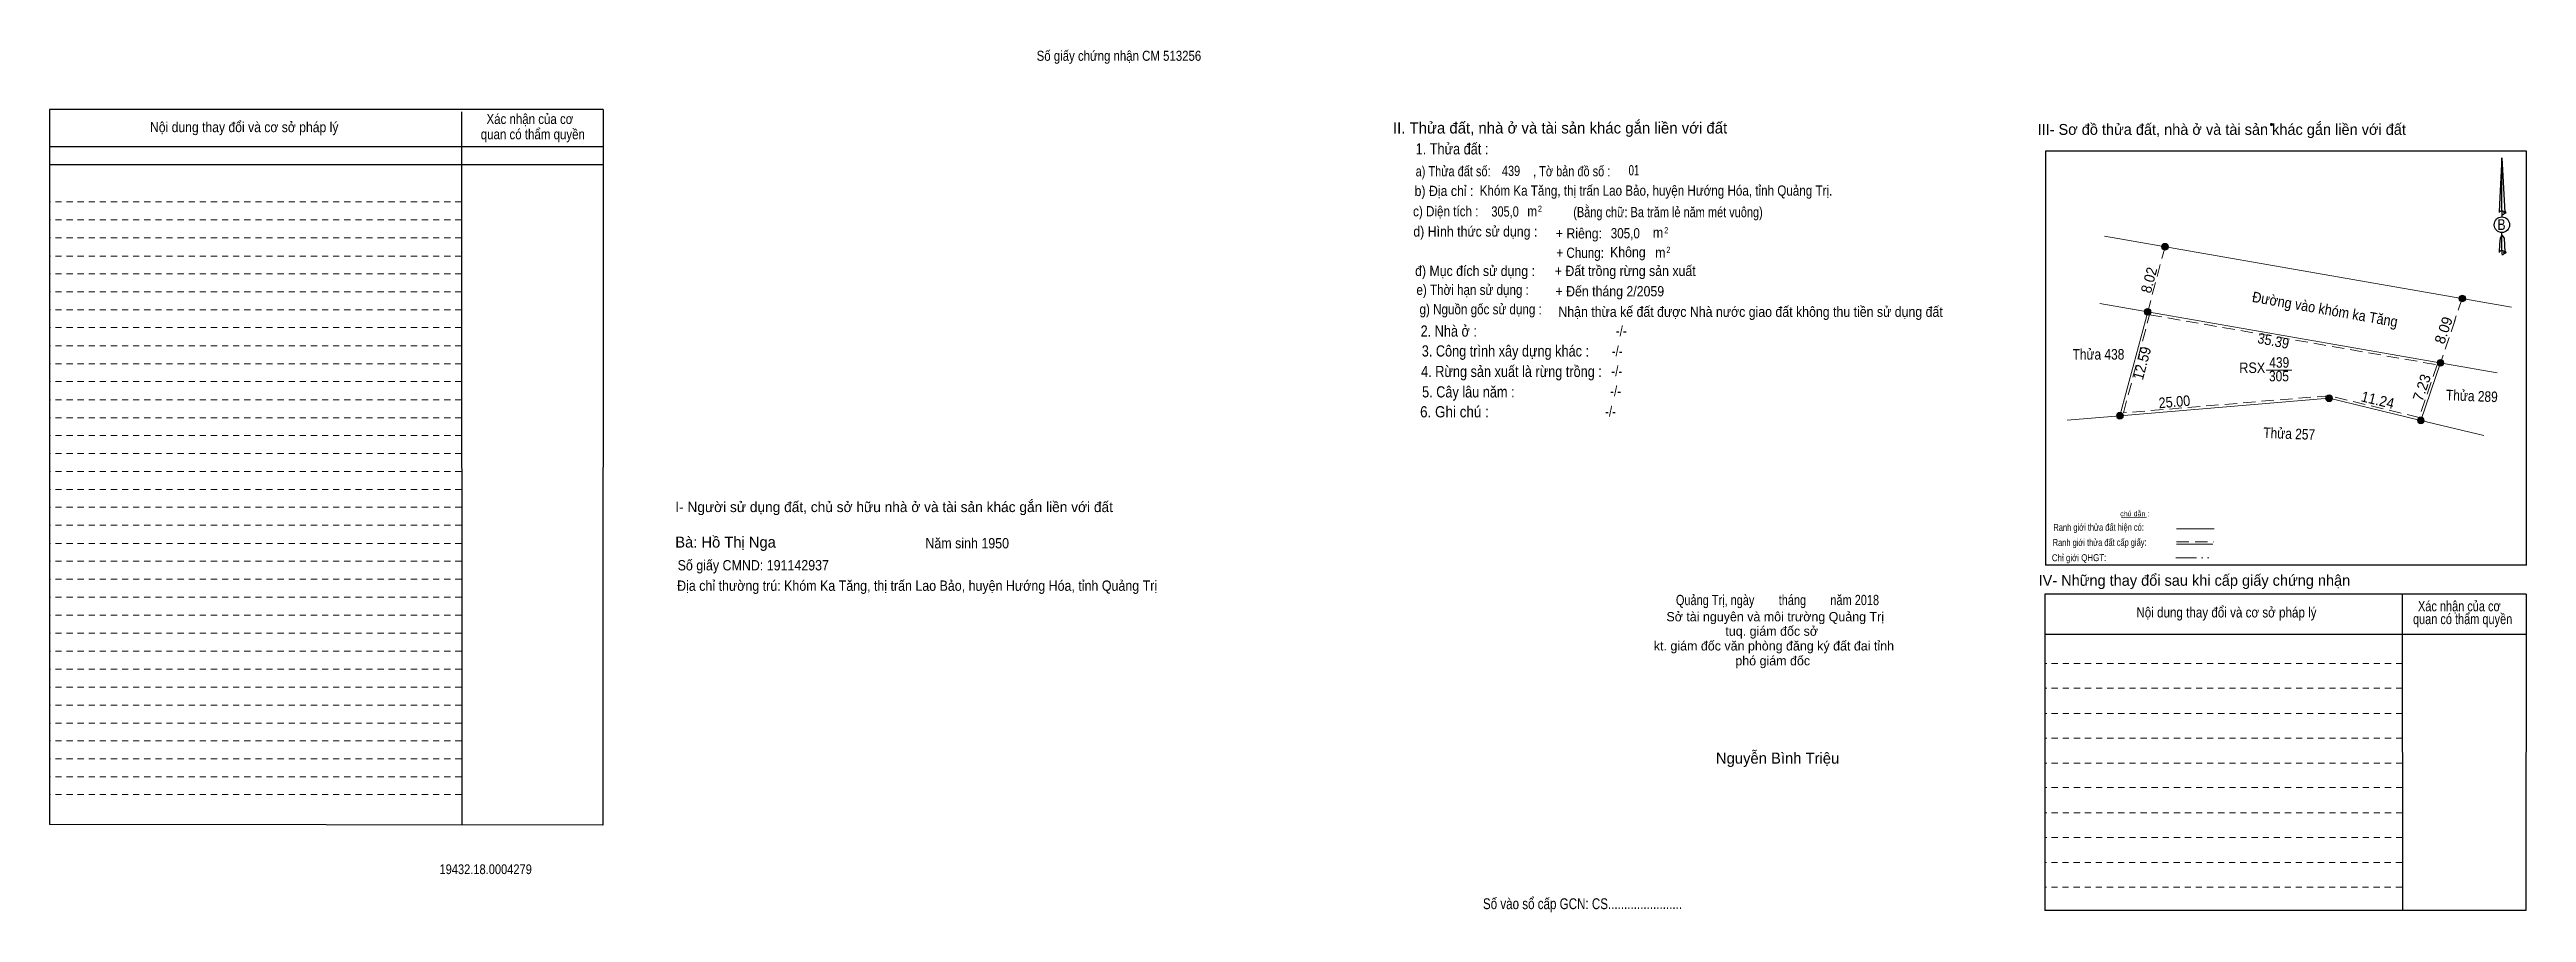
# Model space of a CAD drawing. Header units: metres. Extents: x 535677 to 536332, y 1839161 to 1839306.
# Drawn here: x 535677.5 to 535972.4, y 1839161.6 to 1839264.3 of the extents above; entities that cross this region are included whole.
import ezdxf
from ezdxf.enums import TextEntityAlignment as Align

# ---------------------------------------------------------------- set-up
doc = ezdxf.new("R2010")
doc.units = ezdxf.units.M
doc.header["$LTSCALE"] = 0.49
doc.header["$PDMODE"] = 32
doc.header["$PDSIZE"] = 0.245
for name, pattern in [('DASH_DOUBLE_DOT', [9.2, 5, -1.2, 0.3, -1.2, 0.3, -1.2]), ('MEDIUM_DASHED', [4.5, 3, -1.5]), ('SHORT_DASHED', [2.7, 1.5, -1.2])]:
    doc.linetypes.add(name, pattern=pattern)
for name, color, linetype in [('10', 7, 'Continuous'), ('23', 7, 'Continuous'), ('40', 7, 'Continuous')]:
    doc.layers.add(name, color=color, linetype=linetype)
for name, color, linetype, lineweight in [('15', 7, 'Continuous', 13), ('18', 7, 'Continuous', 25), ('28', 7, 'SHORT_DASHED', 13), ('52', 7, 'Continuous', 13), ('55', 7, 'Continuous', 13)]:
    doc.layers.add(name, color=color, linetype=linetype, lineweight=lineweight)

msp = doc.modelspace()

# ---------------------------------------------------------------- texts
at = {"layer": '10', "width": 0.9}
msp.add_text('Nhận thừa kế đất được Nhà nước giao đất không thu tiền sử dụng đất', height=1.22, dxfattribs=at).set_placement((535857.16, 1839232.48))
at = {"layer": '15'}
for s, rotation, width, p in [('8.02', 75.046, 0.95, (535928.1043, 1839236.6937)), ('Đường vào khóm ka Tăng', 350.124, 0.9, (535948.3528, 1839232.7701)), ('35.39', 349.101, 0.9, (535942.1918, 1839229.0157)), ('12.59', 75.051, 0.95, (535927.2696, 1839226.8088)), ('25.00', 4.773, 0.9, (535930.573, 1839221.7556)), ('11.24', 346.421, 0.95, (535954.5983, 1839221.9791)), ('Thửa 289', 357.736, 0.85, (535965.9253, 1839222.4484)), ('Thửa 257', 357.736, 0.85, (535944.1753, 1839217.9588))]:
    msp.add_text(s, height=1.25, rotation=rotation, dxfattribs=dict(at, width=width)).set_placement(p, align=Align.CENTER)
for s, rotation, p in [('8.09', 71.117, (535963.1708, 1839230.6827)), ('7.23', 71.214, (535960.5798, 1839223.8587))]:
    msp.add_text(s, height=1.25, rotation=rotation, dxfattribs=at).set_placement(p, align=Align.CENTER)
for s, width, p in [('Thửa 438', 0.85, (535921.48, 1839227.4)), ('RSX', 0.9, (535939.795, 1839225.8)), ('439', 0.85, (535943.01, 1839226.43)), ('305', 0.85, (535942.975, 1839224.81))]:
    msp.add_text(s, height=1.25, dxfattribs=dict(at, width=width)).set_placement(p, align=Align.CENTER)
at = {"layer": '18'}
for s, height, p in [('II. Thửa đất, nhà ở và tài sản khác gắn liền với đất', 1.33, (535857.36, 1839254.3)), ('Bà: Hồ Thị Nga  ', 1.31, (535758.465, 1839205.02)), ('Sở tài nguyên và môi trường Quảng Trị', 1.108, (535882.985, 1839196.25)), ('tuq. giám đốc sở', 1.109, (535882.565, 1839194.53)), ('kt. giám đốc văn phòng đăng ký đất đai tỉnh', 1.109, (535882.83, 1839192.78)), ('phó giám đốc', 1.109, (535882.685, 1839191.01)), ('Nguyễn Bình Triệu', 1.317, (535883.265, 1839179.31))]:
    msp.add_text(s, height=height, dxfattribs=at).set_placement(p, align=Align.CENTER)
for s, height, width, p in [('a) Thửa đất số:              , Tờ bản đồ số : ', 1.219, 0.8, (535851.935, 1839249.2)), ('1. Thửa đất :', 1.33, 0.85, (535844.49, 1839251.81)), ('b) Địa chỉ : ', 1.219, 0.9, (535843.745, 1839246.86)), ('c) Diện tích :                                                   ', 1.219, 0.85, (535853.565, 1839244.44)), ('305,0', 1.22, 0.8, (535850.815, 1839244.41)), (' m', 1.219, 0.85, (535853.85, 1839244.45)), ('2', 0.7383, 0.75, (535854.96, 1839244.98)), ('(Bằng chữ: Ba trăm lẻ năm mét vuông)', 1.22, 0.8, (535870.215, 1839244.34)), ('d) Hình thức sử dụng :', 1.219, 0.9, (535847.27, 1839242.03)), ('+ Riêng: ', 1.219, 0.9, (535859.81, 1839241.81)), ('305,0', 1.22, 0.85, (535865.13, 1839241.82)), (' m', 1.219, 0.9, (535868.82, 1839241.91)), ('2', 0.7383, 0.8, (535870.01, 1839242.42)), ('B', 1.277, 0.85, (535969.475, 1839242.82)), ('đ) Mục đích sử dụng :', 1.219, 0.9, (535847.235, 1839237.34)), ('+ Đất trồng rừng sản xuất', 1.22, 0.9, (535865.125, 1839237.34)), ('       + Chung:', 1.219, 0.85, (535858.405, 1839239.5)), ('Không', 1.219, 0.9, (535865.435, 1839239.58)), (' m', 1.219, 0.9, (535869.1, 1839239.53)), ('2', 0.7383, 0.8, (535870.26, 1839240.08)), ('e) Thời hạn sử dụng :', 1.219, 0.85, (535846.95, 1839235.09)), ('+ Đến tháng 2/2059', 1.22, 0.9, (535863.285, 1839234.92)), ('g) Nguồn gốc sử dụng :', 1.219, 0.85, (535847.905, 1839232.78)), ('2. Nhà ở :', 1.33, 0.85, (535844.105, 1839230.13)), ('3. Công trình xây dựng khác :', 1.33, 0.85, (535850.85, 1839227.76)), ('4. Rừng sản xuất là rừng trồng :', 1.33, 0.85, (535851.575, 1839225.32)), ('5. Cây lâu năm :', 1.33, 0.85, (535846.435, 1839222.89)), ('6. Ghi chú :', 1.33, 0.9, (535844.785, 1839220.52)), ('Quảng Trị, ngày        tháng        năm 2018', 1.218, 0.8, (535883.255, 1839198.18)), ('19432.18.0004279', 1.16, 0.85, (535729.41, 1839166.17)), ('Số vào sổ cấp GCN: CS.......................', 1.291, 0.8, (535860.035, 1839162))]:
    msp.add_text(s, height=height, dxfattribs=dict(at, width=width)).set_placement(p, align=Align.CENTER)
at = {"layer": '18', "width": 0.85}
msp.add_text(' Khóm Ka Tăng, thị trấn Lao Bảo, huyện Hướng Hóa, tỉnh Quảng Trị.', height=1.22, dxfattribs=at).set_placement((535847.4, 1839246.9))
at = {"layer": '23'}
for s, width, p in [('439', 0.8, (535851.52, 1839249.25)), ('01', 0.7, (535866.16, 1839249.32))]:
    msp.add_text(s, height=1.22, dxfattribs=dict(at, width=width)).set_placement(p, align=Align.CENTER)
at = {"layer": '28'}
for s, height, width, p in [('Xác nhận của cơ', 1.204, 0.85, (535734.675, 1839255.43)), ('Xác nhận của cơ', 1.204, 0.85, (535734.675, 1839255.43)), ('Nội dung thay đổi và cơ sở pháp lý', 1.204, 0.9, (535700.655, 1839254.46)), ('Nội dung thay đổi và cơ sở pháp lý', 1.204, 0.9, (535700.655, 1839254.46)), (' quan có thẩm quyền', 1.204, 0.85, (535734.835, 1839253.61)), (' quan có thẩm quyền', 1.204, 0.85, (535734.835, 1839253.61)), ('-/-', 1.219, 0.85, (535864.65, 1839230.2)), ('-/-', 1.219, 0.85, (535864.16, 1839227.79)), ('-/-', 1.219, 0.85, (535863.97, 1839223.03)), ('-/-', 1.219, 0.85, (535864.11, 1839225.41)), ('-/-', 1.219, 0.85, (535863.37, 1839220.61)), ('Nội dung thay đổi và cơ sở pháp lý', 1.219, 0.85, (535936.72, 1839196.71)), ('Xác nhận của cơ', 1.219, 0.8, (535964.455, 1839197.45)), (' quan có thẩm quyền', 1.219, 0.8, (535964.665, 1839195.92))]:
    msp.add_text(s, height=height, dxfattribs=dict(at, width=width)).set_placement(p, align=Align.CENTER)
for s, height, p in [('III- Sơ đồ thửa đất, nhà ở và tài sản khác gắn liền với đất', 1.293, (535936.16, 1839254.14)), ('I- Người sử dụng đất, chủ sở hữu nhà ở và tài sản khác gắn liền với đất', 1.221, (535778.05, 1839209.25)), ('IV- Những thay đổi sau khi cấp giấy chứng nhận', 1.293, (535932.905, 1839200.48))]:
    msp.add_text(s, height=height, dxfattribs=at).set_placement(p, align=Align.CENTER)
at = {"layer": '28', "width": 0.9}
for s, p in [('Năm sinh 1950', (535781.78, 1839204.93)), ('Số giấy CMND: 191142937', (535752.27, 1839202.31)), ('Địa chỉ thường trú: Khóm Ka Tăng, thị trấn Lao Bảo, huyện Hướng Hóa, tỉnh Quảng Trị', (535752.21, 1839199.88))]:
    msp.add_text(s, height=1.23, dxfattribs=at).set_placement(p)
at = {"layer": '40', "width": 0.85}
msp.add_text('Số giấy chứng nhận CM 513256', height=1.197, dxfattribs=at).set_placement((535804.825, 1839262.95), align=Align.CENTER)
at = {"layer": '55'}
msp.add_text('chú dẫn :', height=0.6115, rotation=359.974, dxfattribs=at).set_placement((535925.7999, 1839208.7492), align=Align.CENTER)
for s, height, width, p in [('Ranh giới thửa đất hiện có:', 0.8317, 0.8, (535921.499, 1839207.0229)), ('Chỉ giới QHGT:', 0.8282, 0.85, (535919.169, 1839203.4077)), ('Ranh giới thửa đất cấp giấy:', 0.8282, 0.8, (535921.619, 1839205.2234))]:
    msp.add_text(s, height=height, rotation=0.135, dxfattribs=dict(at, width=width)).set_placement(p, align=Align.CENTER)

# ---------------------------------------------------------------- hatches: boundary and pattern name
at = {"layer": '15'}
for points in [[(535929.8043, 1839240.8274, 1), (535929.0043, 1839240.8274, 1)], [(535927.7343, 1839233.0774, 1), (535926.9343, 1839233.0774, 1)], [(535965.2143, 1839234.6674, 1), (535964.4143, 1839234.6674, 1)], [(535962.6043, 1839227.0074, 1), (535961.8043, 1839227.0074, 1)], [(535924.4343, 1839220.7174, 1), (535923.6343, 1839220.7174, 1)], [(535949.3443, 1839222.7974, 1), (535948.5443, 1839222.7974, 1)], [(535960.2743, 1839220.1574, 1), (535959.4743, 1839220.1574, 1)]]:
    msp.add_hatch(color=256, dxfattribs=at).paths.add_polyline_path(points)

# ---------------------------------------------------------------- linework, layer by layer
for p, q in [((535944.02, 1839238.29), (535922.21, 1839242.08)), ((535970.67, 1839233.65), (535944.02, 1839238.29)), ((535925.97, 1839233.32), (535921.64, 1839234.07)), ((535968.97, 1839225.83), (535921.64, 1839234.07)), ((535927.34, 1839233.08), (535924.04, 1839220.72)), ((535959.88, 1839220.16), (535962.21, 1839227.01)), ((535959.88, 1839220.16), (535962.21, 1839227.01)), ((535941.46, 1839226.14), (535944.51, 1839226.14)), ((535959.88, 1839220.16), (535967.38, 1839218.35)), ((535959.88, 1839220.16), (535967.38, 1839218.35))]:
    msp.add_line(p, q, dxfattribs=at)
at = {"layer": '15', "linetype": 'MEDIUM_DASHED'}
for p, q in [((535929.41, 1839240.83), (535927.34, 1839233.08)), ((535964.81, 1839234.67), (535963.89, 1839231.98)), ((535963.95, 1839232.11), (535962.21, 1839227.01)), ((535963.93, 1839232.11), (535963.89, 1839231.98))]:
    msp.add_line(p, q, dxfattribs=at)
msp.add_lwpolyline([(535927.57, 1839232.73), (535961.81, 1839226.78), (535959.69, 1839220.51), (535948.97, 1839223.1), (535924.45, 1839221.06)], close=True, dxfattribs=at)
at = {"layer": '15'}
msp.add_lwpolyline([(535924.04, 1839220.72), (535948.95, 1839222.8), (535959.88, 1839220.16)], dxfattribs=at)
msp.add_lwpolyline([(535924.04, 1839220.72), (535948.95, 1839222.8), (535959.88, 1839220.16)], dxfattribs=at)
for centre in [(535929.4043, 1839240.8274), (535927.3343, 1839233.0774), (535964.8143, 1839234.6674), (535962.2043, 1839227.0074), (535924.0343, 1839220.7174), (535948.9443, 1839222.7974), (535959.8743, 1839220.1574)]:
    msp.add_circle(centre, 0.4, dxfattribs=at)
at = {"layer": '18'}
for p, q in [((535969.51, 1839251.42), (535969.87, 1839244.89)), ((535969.51, 1839251.42), (535969.87, 1839244.89)), ((535969.51, 1839251.42), (535969.87, 1839244.89)), ((535969.23, 1839245.89), (535969.2, 1839244.89)), ((535969.51, 1839245.09), (535969.51, 1839244.82)), ((535969.51, 1839244.82), (535969.51, 1839244.67)), ((535969.51, 1839244.67), (535969.51, 1839244.44)), ((535969.51, 1839244.67), (535969.51, 1839244.44)), ((535969.51, 1839244.67), (535969.51, 1839244.44)), ((535969.51, 1839242.21), (535969.51, 1839242.52)), ((535969.51, 1839242.21), (535969.51, 1839242.52)), ((535969.51, 1839242.21), (535969.51, 1839242.52)), ((535969.51, 1839242.21), (535969.79, 1839241.84)), ((535969.51, 1839242.21), (535969.79, 1839241.84)), ((535969.51, 1839242.21), (535969.79, 1839241.84)), ((535969.79, 1839241.84), (535969.87, 1839240.16)), ((535969.79, 1839241.84), (535969.87, 1839240.16)), ((535969.79, 1839241.84), (535969.87, 1839240.16)), ((535969.51, 1839240.37), (535969.51, 1839240.11)), ((535969.51, 1839240.11), (535969.51, 1839239.94))]:
    msp.add_line(p, q, dxfattribs=at)
for points in [[(535969.51, 1839245.09), (535969.51, 1839251.42), (535969.23, 1839245.89)], [(535969.51, 1839240.37), (535969.51, 1839242.21), (535969.3, 1839241.84), (535969.23, 1839241.15), (535969.2, 1839240.16)]]:
    msp.add_lwpolyline(points, dxfattribs=at)
for centre, start_param, end_param in [((535969.5277, 1839244.8695), 1.57079633, 3.07445202), ((535969.5277, 1839244.8695), 0.06714063, 1.57079633), ((535969.5277, 1839244.8695), 4.71238898, 6.28318531), ((535969.5277, 1839240.124), 2.49106941, 3.07427841), ((535969.5277, 1839240.124), 1.57079633, 2.49106941), ((535969.5277, 1839240.124), 0.06714063, 1.57079633), ((535969.5277, 1839240.124), 4.71238898, 6.28318531)]:
    msp.add_ellipse(centre, major_axis=(0.3352, 0), ratio=0.655448, start_param=start_param, end_param=end_param, dxfattribs=at)
msp.add_ellipse((535969.5274, 1839243.4368), major_axis=(0, 0.9298), ratio=0.983453, dxfattribs=at)
for p in [(535969.87, 1839244.89), (535969.87, 1839240.16)]:
    msp.add_point(p, dxfattribs=at)
at = {"layer": '28', "linetype": 'Continuous', "lineweight": 25}
for p, q in [((535743.42, 1839257.14), (535677.47, 1839257.14)), ((535726.53, 1839256.87), (535726.57, 1839172.02)), ((535743.42, 1839257.14), (535743.35, 1839172.01)), ((535743.42, 1839252.7), (535677.56, 1839252.7)), ((535743.42, 1839252.7), (535677.56, 1839252.7)), ((535743.42, 1839250.56), (535677.56, 1839250.56)), ((535915.17, 1839252.19), (535915.17, 1839202.94)), ((535972.45, 1839202.94), (535915.17, 1839202.94)), ((535957.65, 1839199.47), (535957.7, 1839161.84)), ((535972.41, 1839199.47), (535972.37, 1839161.84)), ((535972.37, 1839194.69), (535915.08, 1839194.69)), ((535743.35, 1839172.01), (535677.47, 1839172.06)), ((535972.37, 1839161.84), (535915.08, 1839161.84))]:
    msp.add_line(p, q, dxfattribs=at)
at = {"layer": '28'}
for p, q in [((535726.53, 1839246.15), (535677.47, 1839246.15)), ((535726.53, 1839244.01), (535677.47, 1839244.01)), ((535726.53, 1839241.88), (535677.47, 1839241.88)), ((535726.53, 1839239.72), (535677.47, 1839239.72)), ((535726.53, 1839237.6), (535677.47, 1839237.6)), ((535726.53, 1839235.46), (535677.47, 1839235.46)), ((535726.53, 1839233.3), (535677.47, 1839233.3)), ((535726.53, 1839231.2), (535677.47, 1839231.2)), ((535726.53, 1839229.04), (535677.47, 1839229.04)), ((535726.53, 1839226.91), (535677.47, 1839226.91)), ((535726.53, 1839224.78), (535677.47, 1839224.78)), ((535726.53, 1839222.62), (535677.47, 1839222.62)), ((535726.53, 1839220.47), (535677.47, 1839220.47)), ((535726.53, 1839218.35), (535677.47, 1839218.35)), ((535726.53, 1839216.21), (535677.47, 1839216.21)), ((535726.53, 1839214.08), (535677.47, 1839214.08)), ((535726.53, 1839211.94), (535677.47, 1839211.94)), ((535726.53, 1839209.82), (535677.47, 1839209.82)), ((535726.53, 1839207.68), (535677.47, 1839207.68)), ((535726.53, 1839205.53), (535677.47, 1839205.53)), ((535726.53, 1839203.39), (535677.47, 1839203.39)), ((535726.53, 1839201.26), (535677.47, 1839201.26)), ((535726.53, 1839199.11), (535677.47, 1839199.11)), ((535726.53, 1839196.97), (535677.47, 1839196.97)), ((535726.53, 1839194.83), (535677.47, 1839194.83)), ((535726.53, 1839192.68), (535677.47, 1839192.68)), ((535726.53, 1839190.56), (535677.47, 1839190.56)), ((535957.65, 1839191.24), (535915.08, 1839191.24)), ((535726.53, 1839188.42), (535677.47, 1839188.42)), ((535726.53, 1839186.29), (535677.47, 1839186.29)), ((535957.65, 1839188.29), (535915.08, 1839188.29)), ((535726.53, 1839184.14), (535677.47, 1839184.14)), ((535957.65, 1839185.3), (535915.08, 1839185.3)), ((535726.53, 1839182.01), (535677.47, 1839182.01)), ((535726.53, 1839179.89), (535677.47, 1839179.89)), ((535957.65, 1839182.34), (535915.08, 1839182.34)), ((535726.53, 1839177.73), (535677.47, 1839177.73)), ((535957.65, 1839179.38), (535915.08, 1839179.38)), ((535726.53, 1839175.63), (535677.47, 1839175.63)), ((535957.65, 1839176.46), (535915.08, 1839176.46)), ((535957.65, 1839173.48), (535915.08, 1839173.48)), ((535957.65, 1839170.53), (535915.08, 1839170.53)), ((535957.62, 1839167.56), (535915.08, 1839167.56)), ((535957.62, 1839164.6), (535915.08, 1839164.6))]:
    msp.add_line(p, q, dxfattribs=at)
at = {"layer": '28', "linetype": 'Continuous', "lineweight": 25}
for points in [[(535743.42, 1839257.14), (535677.47, 1839257.14), (535677.47, 1839172.06)], [(535972.45, 1839202.94), (535972.45, 1839252.19), (535915.17, 1839252.19)], [(535972.41, 1839199.47), (535915.08, 1839199.47), (535915.08, 1839161.84)]]:
    msp.add_lwpolyline(points, dxfattribs=at)
at = {"layer": '28'}
msp.add_point((535942.09, 1839255.38), dxfattribs=at)
at = {"layer": '52'}
msp.add_line((535917.77, 1839220.2), (535924.04, 1839220.72), dxfattribs=at)
msp.add_line((535917.77, 1839220.2), (535924.04, 1839220.72), dxfattribs=at)
at = {"layer": '55'}
for p, q in [((535924.23, 1839208.62), (535927.21, 1839208.65)), ((535930.76, 1839207.25), (535935.25, 1839207.25)), ((535930.78, 1839205.42), (535935.1, 1839205.42)), ((535930.78, 1839205.42), (535935.1, 1839205.42))]:
    msp.add_line(p, q, dxfattribs=at)
at = {"layer": '55', "linetype": 'DASH_DOUBLE_DOT'}
msp.add_line((535930.71, 1839203.79), (535935.21, 1839203.79), dxfattribs=at)
at = {"layer": '55', "linetype": 'MEDIUM_DASHED'}
msp.add_line((535930.78, 1839205.72), (535935.22, 1839205.72), dxfattribs=at)

msp.set_redraw_order([(e.dxf.handle, doc.entitydb.next_handle()) for e in msp.query("TEXT MTEXT ATTDEF DIMENSION ARC_DIMENSION")])  # texts and dimensions are drawn at this point

doc.saveas('drawing.dxf')
